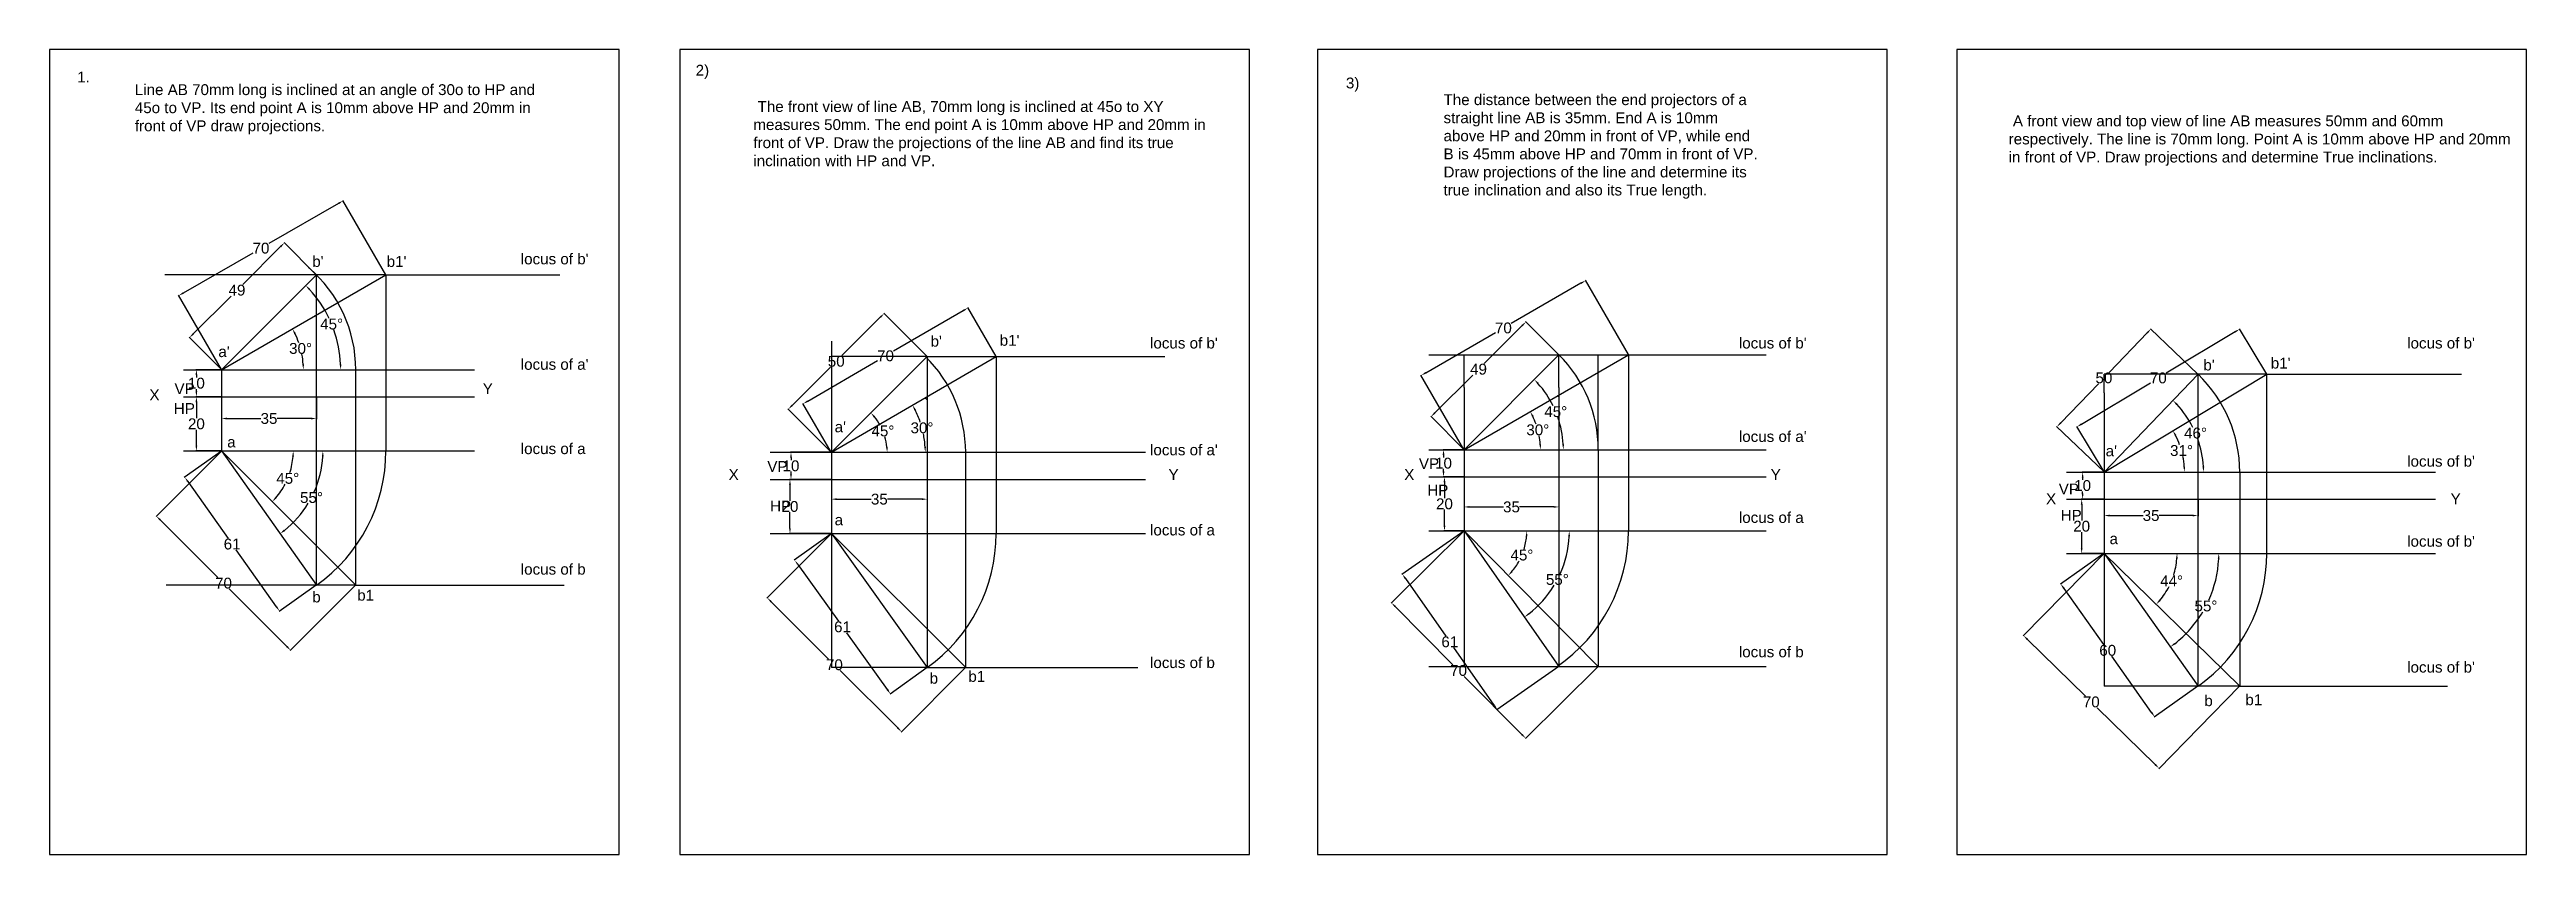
# Model space of a CAD drawing. Header units: inches. Extents: x 0 to 913, y 0 to 297.
import ezdxf

# ---------------------------------------------------------------- set-up
doc = ezdxf.new("R2010")
doc.units = ezdxf.units.IN
doc.header["$MEASUREMENT"] = 0
doc.styles.get("Standard").update_dxf_attribs({"font": 'arial.ttf'})
doc.dimstyles.get("Standard").update_dxf_attribs({"dimtxt": 4, "dimasz": 2, "dimexe": 0.18, "dimexo": 0.0625, "dimgap": 0.09, "dimtad": 0, "dimtih": 1, "dimtoh": 1, "dimdec": 0, "dimzin": 0, "dimdsep": 46, "dimtxsty": 'Standard', "dimcen": 0.09, "dimadec": 0, "dimazin": 0, "dimtfac": 1, "dimtdec": 0, "dimtofl": 0, "dimtmove": 0, "dimatfit": 3, "dimfxl": 1, "dimtolj": 1, "dimtzin": 0, "dimarcsym": 0})

msp = doc.modelspace()

# ---------------------------------------------------------------- texts
at = {"char_height": 4, "attachment_point": 1}
for s, width, gutter_width, heights, insert in [('1.', 15.4609, 1, [0], (10.19, 288.83)), ('2)', 10.7144, 20, [0], (238.24, 291.35)), ('3)', 16.4509, 20, [0], (477.99, 286.64)), ("b'", 5.8124, 20, [0], (96.86, 220.8)), ("b1'", 5.8124, 20, [0], (124.32, 220.8)), ("locus of b'", 27.2491, 20, [0], (173.75, 221.73)), ("b1'", 10.881, 20, [0], (350.35, 191.71)), ("a'", 5.8124, 20, [0], (62.25, 187.52)), ("locus of a'", 27.2491, 20, [4.13], (173.75, 182.84)), ("b'", 10.881, 20, [0], (324.85, 191.37)), ("locus of b'", 26.5224, 20, [0], (405.77, 190.69)), ("locus of b'", 26.5224, 20, [0], (622.88, 190.69)), ("b'", 10.881, 20, [0], (794.15, 182.58)), ("b1'", 10.881, 20, [0], (819.01, 183.3)), ("locus of b'", 26.5224, 20, [0], (869.29, 190.69)), ('VP', 5.8124, 20, [0], (46.07, 173.86)), ('Y', 5.8124, 20, [0], (159.73, 173.86)), ('X', 5.8124, 20, [0], (36.84, 171.57)), ('HP', 5.8124, 20, [0], (45.83, 166.55)), ("a'", 10.881, 20, [0], (289.48, 159.77)), ("locus of a'", 26.5224, 20, [0], (622.88, 156.23)), ('a', 5.8124, 20, [0], (65.5, 154.19)), ('locus of a', 27.2491, 20, [0], (173.75, 151.73)), ("locus of a'", 26.5224, 20, [0], (405.77, 151.28)), ('VP', 10.881, 20, [0], (504.91, 146.18)), ("a'", 10.881, 20, [0], (758.12, 150.9)), ("locus of b'", 26.5224, 20, [0], (869.29, 147.09)), ('X', 10.881, 20, [0], (250.38, 142.18)), ('VP', 10.881, 20, [0], (264.66, 145.16)), ('Y', 10.881, 20, [0], (412.57, 142.18)), ('X', 10.881, 20, [0], (499.49, 142.18)), ('Y', 10.881, 20, [0], (634.61, 142.18)), ('HP', 10.881, 20, [0], (265.7, 130.55)), ('HP', 10.881, 20, [0], (508, 136.44)), ('X', 10.881, 20, [0], (736.14, 133.22)), ('VP', 10.881, 20, [0], (740.82, 136.86)), ('Y', 10.881, 20, [0], (885.31, 133.22)), ('a', 10.881, 20, [0], (289.48, 125.46)), ('locus of a', 26.5224, 20, [0], (405.77, 121.72)), ('locus of a', 26.5224, 20, [0], (622.88, 126.35)), ('HP', 10.881, 20, [0], (741.54, 127.14)), ('a', 10.881, 20, [0], (759.56, 118.5)), ("locus of b'", 26.5224, 20, [0], (869.29, 117.56)), ('locus of b', 27.2491, 20, [0], (173.75, 107.26)), ('b', 5.8124, 20, [0], (96.87, 97)), ('b1', 5.8124, 20, [0], (113.44, 97.65)), ('locus of b', 26.5224, 20, [0], (622.88, 76.77)), ('b', 10.881, 20, [0], (324.51, 67.02)), ('b1', 10.881, 20, [0], (338.79, 67.7)), ('locus of b', 26.5224, 20, [0], (405.77, 72.79)), ("locus of b'", 26.5224, 20, [0], (869.29, 71.12)), ('b', 10.881, 20, [0], (794.51, 58.73)), ('b1', 10.881, 20, [0], (809.64, 59.09))]:
    msp.add_mtext_dynamic_manual_height_columns(s, width=width, gutter_width=gutter_width, heights=heights, dxfattribs=dict(at, insert=insert))
for s, insert, width in [('Line AB 70mm long is inclined at an angle of 30o to HP and 45o to VP. Its end point A is 10mm above HP and 20mm in front of VP draw projections.', (31.45, 284.19), 155.2736), (' The front view of line AB, 70mm long is inclined at 45o to XY measures 50mm. The end point A is 10mm above HP and 20mm in front of VP. Draw the projections of the line AB and find its true inclination with HP and VP.', (259.51, 277.96), 174.947), ('The distance between the end projectors of a straight line AB is 35mm. End A is 10mm above HP and 20mm in front of VP, while end B is 45mm above HP and 70mm in front of VP. Draw projections of the line and determine its true inclination and also its True length.', (513.98, 280.49), 115.8652), (' A front view and top view of line AB measures 50mm and 60mm respectively. The line is 70mm long. Point A is 10mm above HP and 20mm in front of VP. Draw projections and determine True inclinations.', (722.36, 272.66), 189.2754)]:
    msp.add_mtext(s, dxfattribs=dict(at, insert=insert, width=width))

# ---------------------------------------------------------------- blocks, each defined once
blk = doc.blocks.new('*D1')
at = {"color": 0, "lineweight": -2, "transparency": 16777216}
for p, q in [((85.18, 224.27), (71.23, 210.32)), ((98.37, 213.91), (86.47, 225.81)), ((53.01, 192.1), (66.97, 206.05)), ((63.37, 178.91), (51.47, 190.81))]:
    blk.add_line(p, q, dxfattribs=at)
at = {"color": 0, "transparency": 16777216}
for points in [[(84.95, 224.51), (85.42, 224.03), (86.6, 225.68)], [(52.78, 192.33), (53.25, 191.86), (51.6, 190.68)]]:
    blk.add_solid(points, dxfattribs=at)
at = {"layer": 'Defpoints', "color": 0, "transparency": 16777216}
for p in [(86.6, 225.68), (98.42, 213.87), (63.42, 178.87)]:
    blk.add_point(p, dxfattribs=at)
at = {"color": 0, "transparency": 16777216, "insert": (69.1, 208.18), "char_height": 4, "attachment_point": 5}
blk.add_mtext('\\A1;49', dxfattribs=at)
blk = doc.blocks.new('*D2')
at = {"color": 0, "lineweight": -2, "transparency": 16777216}
for p, q in [((106.53, 240.19), (80.88, 225.38)), ((124.01, 213.92), (108.17, 241.35)), ((49.37, 207.19), (75.02, 222)), ((63.38, 178.92), (47.55, 206.35))]:
    blk.add_line(p, q, dxfattribs=at)
at = {"color": 0, "transparency": 16777216}
for points in [[(106.36, 240.48), (106.7, 239.9), (108.26, 241.19)], [(49.21, 207.48), (49.54, 206.9), (47.64, 206.19)]]:
    blk.add_solid(points, dxfattribs=at)
at = {"layer": 'Defpoints', "color": 0, "transparency": 16777216}
for p in [(108.26, 241.19), (124.04, 213.87), (63.42, 178.87)]:
    blk.add_point(p, dxfattribs=at)
at = {"color": 0, "transparency": 16777216, "insert": (77.95, 223.69), "char_height": 4, "attachment_point": 5}
blk.add_mtext('\\A1;70', dxfattribs=at)
blk = doc.blocks.new('*D3')
at = {"color": 0, "lineweight": -2, "transparency": 16777216}
for p, q in [((63.37, 148.83), (49.68, 139.15)), ((50.98, 137.62), (65.82, 116.64)), ((83.67, 91.39), (68.83, 112.37)), ((98.37, 99.33), (84.68, 89.65))]:
    blk.add_line(p, q, dxfattribs=at)
at = {"color": 0, "transparency": 16777216}
for points in [[(51.25, 137.82), (50.71, 137.43), (49.82, 139.26)], [(83.94, 91.58), (83.4, 91.2), (84.82, 89.76)]]:
    blk.add_solid(points, dxfattribs=at)
at = {"layer": 'Defpoints', "color": 0, "transparency": 16777216}
for p in [(63.42, 148.87), (98.42, 99.37), (84.82, 89.76)]:
    blk.add_point(p, dxfattribs=at)
at = {"color": 0, "transparency": 16777216, "insert": (67.32, 114.51), "char_height": 4, "attachment_point": 5}
blk.add_mtext('\\A1;61', dxfattribs=at)
blk = doc.blocks.new('*D4')
at = {"color": 0, "lineweight": -2, "transparency": 16777216}
for p, q in [((63.37, 148.82), (39.27, 124.72)), ((40.81, 123.43), (62.01, 102.23)), ((87.48, 76.76), (66.28, 97.97)), ((112.87, 99.33), (88.77, 75.22))]:
    blk.add_line(p, q, dxfattribs=at)
at = {"color": 0, "transparency": 16777216}
for points in [[(41.05, 123.67), (40.58, 123.2), (39.4, 124.85)], [(87.72, 77), (87.24, 76.53), (88.89, 75.35)]]:
    blk.add_solid(points, dxfattribs=at)
at = {"layer": 'Defpoints', "color": 0, "transparency": 16777216}
for p in [(63.42, 148.87), (112.91, 99.37), (88.89, 75.35)]:
    blk.add_point(p, dxfattribs=at)
at = {"color": 0, "transparency": 16777216, "insert": (64.15, 100.1), "char_height": 4, "attachment_point": 5}
blk.add_mtext('\\A1;70', dxfattribs=at)
blk = doc.blocks.new('*D5')
at = {"color": 0, "lineweight": -2, "transparency": 16777216}
for start, end in [(19.24069, 26.20127), (3.79873, 10.84197)]:
    blk.add_arc((63.42, 178.87), 30.17, start, end, dxfattribs=at)
at = {"color": 0, "transparency": 16777216}
for points in [[(90.19, 192.03), (90.78, 192.35), (89.55, 193.95)], [(93.85, 180.88), (93.19, 180.85), (93.59, 178.87)]]:
    blk.add_solid(points, dxfattribs=at)
at = {"layer": 'Defpoints', "color": 0, "transparency": 16777216}
for p in [(124.04, 213.87), (93.13, 184.11), (49.39, 178.87), (63.42, 178.87), (156.74, 178.87)]:
    blk.add_point(p, dxfattribs=at)
at = {"color": 0, "transparency": 16777216, "insert": (92.56, 186.68), "char_height": 4, "attachment_point": 5}
blk.add_mtext('\\A1;30°', dxfattribs=at)
blk = doc.blocks.new('*D6')
at = {"color": 0, "lineweight": -2, "transparency": 16777216}
for start, end in [(25.53282, 42.39168), (2.60832, 19.53234)]:
    blk.add_arc((63.42, 178.87), 43.94, start, end, dxfattribs=at)
at = {"color": 0, "transparency": 16777216}
for points in [[(95.62, 208.26), (96.11, 208.72), (94.48, 209.93)], [(107.64, 180.87), (106.97, 180.86), (107.35, 178.87)]]:
    blk.add_solid(points, dxfattribs=at)
at = {"layer": 'Defpoints', "color": 0, "transparency": 16777216}
for p in [(98.42, 213.87), (105.86, 190.24), (49.39, 178.87), (63.42, 178.87), (156.74, 178.87)]:
    blk.add_point(p, dxfattribs=at)
at = {"color": 0, "transparency": 16777216, "insert": (104.01, 195.68), "char_height": 4, "attachment_point": 5}
blk.add_mtext('\\A1;45°', dxfattribs=at)
blk = doc.blocks.new('*D7')
at = {"color": 0, "lineweight": -2, "transparency": 16777216}
for start, end in [(342.40214, 355.66428), (319.33572, 332.41703)]:
    blk.add_arc((63.42, 148.87), 26.44, start, end, dxfattribs=at)
at = {"color": 0, "transparency": 16777216}
for points in [[(89.44, 146.88), (90.11, 146.86), (89.85, 148.87)], [(83.71, 131.41), (83.22, 131.87), (82.11, 130.17)]]:
    blk.add_solid(points, dxfattribs=at)
at = {"layer": 'Defpoints', "color": 0, "transparency": 16777216}
for p in [(49.39, 148.87), (63.42, 148.87), (156.74, 148.87), (86.31, 135.65), (112.91, 99.37)]:
    blk.add_point(p, dxfattribs=at)
at = {"color": 0, "transparency": 16777216, "insert": (87.84, 138.75), "char_height": 4, "attachment_point": 5}
blk.add_mtext('\\A1;45°', dxfattribs=at)
blk = doc.blocks.new('*D8')
at = {"color": 0, "lineweight": -2, "transparency": 16777216}
for start, end in [(336.24291, 356.93317), (308.33122, 328.89944)]:
    blk.add_arc((63.42, 148.87), 37.37, start, end, dxfattribs=at)
at = {"color": 0, "transparency": 16777216}
for points in [[(100.4, 146.88), (101.07, 146.86), (100.79, 148.87)], [(86.79, 119.29), (86.39, 119.82), (84.99, 118.35)]]:
    blk.add_solid(points, dxfattribs=at)
at = {"layer": 'Defpoints', "color": 0, "transparency": 16777216}
for p in [(49.39, 148.87), (63.42, 148.87), (156.74, 148.87), (93.46, 126.64), (98.42, 99.37)]:
    blk.add_point(p, dxfattribs=at)
at = {"color": 0, "transparency": 16777216, "insert": (96.6, 131.69), "char_height": 4, "attachment_point": 5}
blk.add_mtext('\\A1;55°', dxfattribs=at)
blk = doc.blocks.new('*D9')
at = {"color": 0, "lineweight": -2, "transparency": 16777216}
for p, q in [((63.35, 178.87), (53.97, 178.87)), ((54.15, 176.87), (54.15, 176)), ((63.35, 168.87), (53.97, 168.87)), ((54.15, 170.87), (54.15, 171.73))]:
    blk.add_line(p, q, dxfattribs=at)
at = {"color": 0, "transparency": 16777216}
for points in [[(53.82, 176.87), (54.48, 176.87), (54.15, 178.87)], [(53.82, 170.87), (54.48, 170.87), (54.15, 168.87)]]:
    blk.add_solid(points, dxfattribs=at)
at = {"layer": 'Defpoints', "color": 0, "transparency": 16777216}
for p in [(54.15, 178.87), (63.42, 178.87), (63.42, 168.87)]:
    blk.add_point(p, dxfattribs=at)
at = {"color": 0, "transparency": 16777216, "insert": (54.15, 173.87), "char_height": 4, "attachment_point": 5}
blk.add_mtext('\\A1;10', dxfattribs=at)
blk = doc.blocks.new('*D10')
at = {"color": 0, "lineweight": -2, "transparency": 16777216}
for p, q in [((63.35, 168.87), (53.97, 168.87)), ((54.15, 166.87), (54.15, 161)), ((54.15, 150.87), (54.15, 156.73)), ((63.35, 148.87), (53.97, 148.87))]:
    blk.add_line(p, q, dxfattribs=at)
at = {"color": 0, "transparency": 16777216}
for points in [[(53.82, 166.87), (54.48, 166.87), (54.15, 168.87)], [(53.82, 150.87), (54.48, 150.87), (54.15, 148.87)]]:
    blk.add_solid(points, dxfattribs=at)
at = {"layer": 'Defpoints', "color": 0, "transparency": 16777216}
for p in [(54.15, 168.87), (63.42, 168.87), (63.42, 148.87)]:
    blk.add_point(p, dxfattribs=at)
at = {"color": 0, "transparency": 16777216, "insert": (54.15, 158.87), "char_height": 4, "attachment_point": 5}
blk.add_mtext('\\A1;20', dxfattribs=at)
blk = doc.blocks.new('*D11')
at = {"color": 0, "lineweight": -2, "transparency": 16777216}
for p, q in [((63.42, 168.8), (63.42, 160.67)), ((98.42, 168.8), (98.42, 160.67)), ((65.42, 160.85), (77.95, 160.85)), ((96.42, 160.85), (83.88, 160.85))]:
    blk.add_line(p, q, dxfattribs=at)
at = {"color": 0, "transparency": 16777216}
for points in [[(65.42, 161.18), (65.42, 160.52), (63.42, 160.85)], [(96.42, 161.18), (96.42, 160.52), (98.42, 160.85)]]:
    blk.add_solid(points, dxfattribs=at)
at = {"layer": 'Defpoints', "color": 0, "transparency": 16777216}
for p in [(63.42, 168.87), (98.42, 168.87), (98.42, 160.85)]:
    blk.add_point(p, dxfattribs=at)
at = {"color": 0, "transparency": 16777216, "insert": (80.92, 160.85), "char_height": 4, "attachment_point": 5}
blk.add_mtext('\\A1;35', dxfattribs=at)
blk = doc.blocks.new('*D12')
at = {"color": 0, "lineweight": -2, "transparency": 16777216}
for p, q in [((349.02, 183.79), (338.53, 201.8)), ((336.9, 200.64), (311.17, 185.67)), ((279.59, 167.3), (305.31, 182.26)), ((288.25, 148.43), (277.77, 166.45))]:
    blk.add_line(p, q, dxfattribs=at)
at = {"color": 0, "transparency": 16777216}
for points in [[(336.73, 200.93), (337.06, 200.35), (338.62, 201.65)], [(279.42, 167.58), (279.76, 167.01), (277.86, 166.29)]]:
    blk.add_solid(points, dxfattribs=at)
at = {"layer": 'Defpoints', "color": 0, "transparency": 16777216}
for p in [(338.62, 201.65), (349.05, 183.73), (288.28, 148.38)]:
    blk.add_point(p, dxfattribs=at)
at = {"color": 0, "transparency": 16777216, "insert": (308.24, 183.97), "char_height": 4, "attachment_point": 5}
blk.add_mtext('\\A1;70', dxfattribs=at)
blk = doc.blocks.new('*D13')
at = {"color": 0, "lineweight": -2, "transparency": 16777216}
for p, q in [((306.32, 198.22), (292.19, 184.09)), ((323.59, 183.78), (307.61, 199.76)), ((273.8, 165.69), (287.93, 179.82)), ((288.24, 148.42), (272.26, 164.4))]:
    blk.add_line(p, q, dxfattribs=at)
at = {"color": 0, "transparency": 16777216}
for points in [[(306.09, 198.45), (306.56, 197.98), (307.74, 199.63)], [(273.56, 165.93), (274.03, 165.46), (272.38, 164.28)]]:
    blk.add_solid(points, dxfattribs=at)
at = {"layer": 'Defpoints', "color": 0, "transparency": 16777216}
for p in [(307.74, 199.63), (323.64, 183.73), (288.28, 148.38)]:
    blk.add_point(p, dxfattribs=at)
at = {"color": 0, "transparency": 16777216, "insert": (290.06, 181.95), "char_height": 4, "attachment_point": 5}
blk.add_mtext('\\A1;50', dxfattribs=at)
blk = doc.blocks.new('*D14')
at = {"color": 0, "lineweight": -2, "transparency": 16777216}
for start, end in [(29.07431, 39.42711), (5.57289, 16.22579)]:
    blk.add_arc((288.28, 148.38), 20.57, start, end, dxfattribs=at)
at = {"color": 0, "transparency": 16777216}
for points in [[(303.92, 161.22), (304.42, 161.67), (302.83, 162.92)], [(309.09, 150.39), (308.42, 150.36), (308.85, 148.38)]]:
    blk.add_solid(points, dxfattribs=at)
at = {"layer": 'Defpoints', "color": 0, "transparency": 16777216}
for p in [(323.64, 183.73), (265.7, 148.38), (288.28, 148.38), (308.15, 153.7), (404.09, 148.38)]:
    blk.add_point(p, dxfattribs=at)
at = {"color": 0, "transparency": 16777216, "insert": (307.29, 156.25), "char_height": 4, "attachment_point": 5}
blk.add_mtext('\\A1;45°', dxfattribs=at)
blk = doc.blocks.new('*D15')
at = {"color": 0, "lineweight": -2, "transparency": 16777216}
for start, end in [(18.78956, 26.88058), (3.31168, 11.46595)]:
    blk.add_arc((288.28, 148.38), 34.61, start, end, dxfattribs=at)
at = {"color": 0, "transparency": 16777216}
for points in [[(318.86, 163.87), (319.44, 164.18), (318.19, 165.78)], [(323.16, 150.39), (322.5, 150.37), (322.89, 148.38)]]:
    blk.add_solid(points, dxfattribs=at)
at = {"layer": 'Defpoints', "color": 0, "transparency": 16777216}
for p in [(349.04, 183.73), (265.7, 148.38), (288.28, 148.38), (322.36, 154.43), (404.09, 148.38)]:
    blk.add_point(p, dxfattribs=at)
at = {"color": 0, "transparency": 16777216, "insert": (321.69, 157.39), "char_height": 4, "attachment_point": 5}
blk.add_mtext('\\A1;30°', dxfattribs=at)
blk = doc.blocks.new('*D16')
at = {"color": 0, "lineweight": -2, "transparency": 16777216}
for p, q in [((288.22, 148.38), (273.21, 148.38)), ((273.39, 146.38), (273.39, 145.51)), ((288.22, 138.38), (273.21, 138.38)), ((273.39, 140.38), (273.39, 141.25))]:
    blk.add_line(p, q, dxfattribs=at)
at = {"color": 0, "transparency": 16777216}
for points in [[(273.06, 146.38), (273.72, 146.38), (273.39, 148.38)], [(273.06, 140.38), (273.72, 140.38), (273.39, 138.38)]]:
    blk.add_solid(points, dxfattribs=at)
at = {"layer": 'Defpoints', "color": 0, "transparency": 16777216}
for p in [(273.39, 148.38), (288.28, 148.38), (288.28, 138.38)]:
    blk.add_point(p, dxfattribs=at)
at = {"color": 0, "transparency": 16777216, "insert": (273.39, 143.38), "char_height": 4, "attachment_point": 5}
blk.add_mtext('\\A1;10', dxfattribs=at)
blk = doc.blocks.new('*D17')
at = {"color": 0, "lineweight": -2, "transparency": 16777216}
for p, q in [((288.22, 138.38), (272.83, 138.38)), ((273.01, 136.38), (273.01, 130.51)), ((273.01, 120.38), (273.01, 126.25)), ((288.22, 118.38), (272.83, 118.38))]:
    blk.add_line(p, q, dxfattribs=at)
at = {"color": 0, "transparency": 16777216}
for points in [[(272.68, 136.38), (273.34, 136.38), (273.01, 138.38)], [(272.68, 120.38), (273.34, 120.38), (273.01, 118.38)]]:
    blk.add_solid(points, dxfattribs=at)
at = {"layer": 'Defpoints', "color": 0, "transparency": 16777216}
for p in [(273.01, 138.38), (288.28, 138.38), (288.28, 118.38)]:
    blk.add_point(p, dxfattribs=at)
at = {"color": 0, "transparency": 16777216, "insert": (273.01, 128.38), "char_height": 4, "attachment_point": 5}
blk.add_mtext('\\A1;20', dxfattribs=at)
blk = doc.blocks.new('*D18')
at = {"color": 0, "lineweight": -2, "transparency": 16777216}
for p, q in [((288.28, 138.32), (288.28, 130.91)), ((323.64, 138.32), (323.64, 130.91)), ((290.28, 131.09), (302.99, 131.09)), ((321.64, 131.09), (308.93, 131.09))]:
    blk.add_line(p, q, dxfattribs=at)
at = {"color": 0, "transparency": 16777216}
for points in [[(290.28, 131.43), (290.28, 130.76), (288.28, 131.09)], [(321.64, 131.43), (321.64, 130.76), (323.64, 131.09)]]:
    blk.add_solid(points, dxfattribs=at)
at = {"layer": 'Defpoints', "color": 0, "transparency": 16777216}
for p in [(288.28, 138.38), (323.64, 138.38), (323.64, 131.09)]:
    blk.add_point(p, dxfattribs=at)
at = {"color": 0, "transparency": 16777216, "insert": (305.96, 131.09), "char_height": 4, "attachment_point": 5}
blk.add_mtext('\\A1;35', dxfattribs=at)
blk = doc.blocks.new('*D21')
at = {"color": 0, "lineweight": -2, "transparency": 16777216}
for p, q in [((288.23, 118.34), (274.57, 108.56)), ((275.88, 107.04), (290.87, 86.1)), ((308.91, 60.89), (293.92, 81.83)), ((323.59, 68.93), (309.92, 59.16))]:
    blk.add_line(p, q, dxfattribs=at)
at = {"color": 0, "transparency": 16777216}
for points in [[(276.15, 107.24), (275.61, 106.85), (274.71, 108.67)], [(309.18, 61.08), (308.63, 60.69), (310.07, 59.26)]]:
    blk.add_solid(points, dxfattribs=at)
at = {"layer": 'Defpoints', "color": 0, "transparency": 16777216}
for p in [(288.28, 118.38), (323.64, 68.97), (310.07, 59.26)]:
    blk.add_point(p, dxfattribs=at)
at = {"color": 0, "transparency": 16777216, "insert": (292.39, 83.97), "char_height": 4, "attachment_point": 5}
blk.add_mtext('\\A1;61', dxfattribs=at)
blk = doc.blocks.new('*D22')
at = {"color": 0, "lineweight": -2, "transparency": 16777216}
for p, q in [((288.24, 118.33), (264.51, 94.56)), ((266.06, 93.27), (287.26, 72.12)), ((312.73, 46.69), (291.53, 67.85)), ((337.75, 68.93), (314.02, 45.15))]:
    blk.add_line(p, q, dxfattribs=at)
at = {"color": 0, "transparency": 16777216}
for points in [[(266.29, 93.51), (265.82, 93.04), (264.64, 94.69)], [(312.97, 46.93), (312.5, 46.46), (314.15, 45.28)]]:
    blk.add_solid(points, dxfattribs=at)
at = {"layer": 'Defpoints', "color": 0, "transparency": 16777216}
for p in [(288.28, 118.38), (337.79, 68.97), (314.15, 45.28)]:
    blk.add_point(p, dxfattribs=at)
at = {"color": 0, "transparency": 16777216, "insert": (289.39, 69.98), "char_height": 4, "attachment_point": 5}
blk.add_mtext('\\A1;70', dxfattribs=at)
blk = doc.blocks.new('*D24')
at = {"color": 0, "lineweight": -2, "transparency": 16777216}
for p, q in [((542.96, 195.12), (529.01, 181.17)), ((556.51, 184.41), (544.25, 196.66)), ((510.79, 162.95), (524.75, 176.9)), ((521.51, 149.41), (509.25, 161.66))]:
    blk.add_line(p, q, dxfattribs=at)
at = {"color": 0, "transparency": 16777216}
for points in [[(542.73, 195.36), (543.2, 194.89), (544.38, 196.54)], [(510.56, 163.19), (511.03, 162.72), (509.38, 161.54)]]:
    blk.add_solid(points, dxfattribs=at)
at = {"layer": 'Defpoints', "color": 0, "transparency": 16777216}
for p in [(544.38, 196.54), (556.55, 184.36), (521.55, 149.36)]:
    blk.add_point(p, dxfattribs=at)
at = {"color": 0, "transparency": 16777216, "insert": (526.88, 179.04), "char_height": 4, "attachment_point": 5}
blk.add_mtext('\\A1;49', dxfattribs=at)
blk = doc.blocks.new('*D25')
at = {"color": 0, "lineweight": -2, "transparency": 16777216}
for p, q in [((521.5, 119.33), (498.66, 103.34)), ((499.95, 101.8), (514.81, 80.57)), ((532.66, 55.08), (517.8, 76.31)), ((556.5, 69.33), (533.66, 53.34))]:
    blk.add_line(p, q, dxfattribs=at)
at = {"color": 0, "transparency": 16777216}
for points in [[(500.22, 101.99), (499.68, 101.61), (498.8, 103.44)], [(532.93, 55.27), (532.38, 54.89), (533.8, 53.44)]]:
    blk.add_solid(points, dxfattribs=at)
at = {"layer": 'Defpoints', "color": 0, "transparency": 16777216}
for p in [(521.55, 119.36), (556.55, 69.36), (533.8, 53.44)]:
    blk.add_point(p, dxfattribs=at)
at = {"color": 0, "transparency": 16777216, "insert": (516.3, 78.44), "char_height": 4, "attachment_point": 5}
blk.add_mtext('\\A1;61', dxfattribs=at)
blk = doc.blocks.new('*D26')
at = {"color": 0, "lineweight": -2, "transparency": 16777216}
for p, q in [((521.51, 119.32), (494.66, 92.74)), ((496.19, 91.45), (517.42, 70)), ((542.88, 44.29), (521.65, 65.73)), ((571.01, 69.32), (544.16, 42.74))]:
    blk.add_line(p, q, dxfattribs=at)
at = {"color": 0, "transparency": 16777216}
for points in [[(496.43, 91.68), (495.96, 91.21), (494.79, 92.87)], [(543.11, 44.52), (542.64, 44.05), (544.28, 42.87)]]:
    blk.add_solid(points, dxfattribs=at)
at = {"layer": 'Defpoints', "color": 0, "transparency": 16777216}
for p in [(521.55, 119.36), (571.05, 69.36), (544.28, 42.87)]:
    blk.add_point(p, dxfattribs=at)
at = {"color": 0, "transparency": 16777216, "insert": (519.53, 67.87), "char_height": 4, "attachment_point": 5}
blk.add_mtext('\\A1;70', dxfattribs=at)
blk = doc.blocks.new('*D27')
at = {"color": 0, "lineweight": -2, "transparency": 16777216}
for p, q in [((564.63, 210.75), (538.98, 195.94)), ((582.14, 184.42), (566.27, 211.9)), ((507.47, 177.75), (533.12, 192.56)), ((521.52, 149.42), (505.65, 176.9))]:
    blk.add_line(p, q, dxfattribs=at)
at = {"color": 0, "transparency": 16777216}
for points in [[(564.46, 211.04), (564.8, 210.46), (566.36, 211.75)], [(507.31, 178.04), (507.64, 177.46), (505.74, 176.75)]]:
    blk.add_solid(points, dxfattribs=at)
at = {"layer": 'Defpoints', "color": 0, "transparency": 16777216}
for p in [(566.36, 211.75), (582.17, 184.36), (521.55, 149.36)]:
    blk.add_point(p, dxfattribs=at)
at = {"color": 0, "transparency": 16777216, "insert": (536.05, 194.25), "char_height": 4, "attachment_point": 5}
blk.add_mtext('\\A1;70', dxfattribs=at)
blk = doc.blocks.new('*D28')
at = {"color": 0, "lineweight": -2, "transparency": 16777216}
for start, end in [(19.54735, 25.92996), (4.07004, 10.5476)]:
    blk.add_arc((521.55, 149.36), 28.16, start, end, dxfattribs=at)
at = {"color": 0, "transparency": 16777216}
for points in [[(546.58, 161.52), (547.17, 161.83), (545.94, 163.44)], [(549.98, 151.37), (549.31, 151.35), (549.71, 149.36)]]:
    blk.add_solid(points, dxfattribs=at)
at = {"layer": 'Defpoints', "color": 0, "transparency": 16777216}
for p in [(582.17, 184.36), (508.53, 149.36), (521.55, 149.36), (549.29, 154.25), (632.94, 149.36)]:
    blk.add_point(p, dxfattribs=at)
at = {"color": 0, "transparency": 16777216, "insert": (548.75, 156.65), "char_height": 4, "attachment_point": 5}
blk.add_mtext('\\A1;30°', dxfattribs=at)
blk = doc.blocks.new('*D29')
at = {"color": 0, "lineweight": -2, "transparency": 16777216}
for start, end in [(26.14908, 41.86928), (3.13072, 18.94489)]:
    blk.add_arc((521.55, 149.36), 36.61, start, end, dxfattribs=at)
at = {"color": 0, "transparency": 16777216}
for points in [[(548.57, 173.57), (549.05, 174.03), (547.44, 175.25)], [(558.44, 151.37), (557.77, 151.35), (558.16, 149.36)]]:
    blk.add_solid(points, dxfattribs=at)
at = {"layer": 'Defpoints', "color": 0, "transparency": 16777216}
for p in [(556.55, 184.36), (556.91, 158.84), (508.53, 149.36), (521.55, 149.36), (632.94, 149.36)]:
    blk.add_point(p, dxfattribs=at)
at = {"color": 0, "transparency": 16777216, "insert": (555.37, 163.37), "char_height": 4, "attachment_point": 5}
blk.add_mtext('\\A1;45°', dxfattribs=at)
blk = doc.blocks.new('*D30')
at = {"color": 0, "lineweight": -2, "transparency": 16777216}
for start, end in [(342.95067, 355.04492), (319.6657, 331.52107)]:
    blk.add_arc((521.55, 119.36), 23.13, start, end, dxfattribs=at)
at = {"color": 0, "transparency": 16777216}
for points in [[(544.27, 117.38), (544.93, 117.35), (544.69, 119.36)], [(539.43, 104.16), (538.94, 104.62), (537.83, 102.92)]]:
    blk.add_solid(points, dxfattribs=at)
at = {"layer": 'Defpoints', "color": 0, "transparency": 16777216}
for p in [(508.53, 119.36), (521.55, 119.36), (632.94, 119.36), (541.55, 107.73), (571.05, 69.36)]:
    blk.add_point(p, dxfattribs=at)
at = {"color": 0, "transparency": 16777216, "insert": (542.9, 110.46), "char_height": 4, "attachment_point": 5}
blk.add_mtext('\\A1;45°', dxfattribs=at)
blk = doc.blocks.new('*D31')
at = {"color": 0, "lineweight": -2, "transparency": 16777216}
for start, end in [(335.98033, 357.04547), (307.94655, 328.89752)]:
    blk.add_arc((521.55, 119.36), 38.79, start, end, dxfattribs=at)
at = {"color": 0, "transparency": 16777216}
for points in [[(559.96, 117.37), (560.62, 117.36), (560.34, 119.36)], [(545.6, 88.51), (545.21, 89.04), (543.8, 87.59)]]:
    blk.add_solid(points, dxfattribs=at)
at = {"layer": 'Defpoints', "color": 0, "transparency": 16777216}
for p in [(508.53, 119.36), (521.55, 119.36), (632.94, 119.36), (552.66, 96.2), (556.55, 69.36)]:
    blk.add_point(p, dxfattribs=at)
at = {"color": 0, "transparency": 16777216, "insert": (555.96, 101.45), "char_height": 4, "attachment_point": 5}
blk.add_mtext('\\A1;55°', dxfattribs=at)
blk = doc.blocks.new('*D32')
at = {"color": 0, "lineweight": -2, "transparency": 16777216}
for p, q in [((521.49, 149.36), (513.8, 149.36)), ((513.98, 147.36), (513.98, 146.5)), ((521.49, 139.36), (513.8, 139.36)), ((513.98, 141.36), (513.98, 142.23))]:
    blk.add_line(p, q, dxfattribs=at)
at = {"color": 0, "transparency": 16777216}
for points in [[(513.65, 147.36), (514.32, 147.36), (513.98, 149.36)], [(513.65, 141.36), (514.32, 141.36), (513.98, 139.36)]]:
    blk.add_solid(points, dxfattribs=at)
at = {"layer": 'Defpoints', "color": 0, "transparency": 16777216}
for p in [(513.98, 149.36), (521.55, 149.36), (521.55, 139.36)]:
    blk.add_point(p, dxfattribs=at)
at = {"color": 0, "transparency": 16777216, "insert": (513.98, 144.36), "char_height": 4, "attachment_point": 5}
blk.add_mtext('\\A1;10', dxfattribs=at)
blk = doc.blocks.new('*D33')
at = {"color": 0, "lineweight": -2, "transparency": 16777216}
for p, q in [((521.49, 139.36), (514.15, 139.36)), ((514.33, 137.36), (514.33, 131.5)), ((521.49, 119.36), (514.15, 119.36)), ((514.33, 121.36), (514.33, 127.23))]:
    blk.add_line(p, q, dxfattribs=at)
at = {"color": 0, "transparency": 16777216}
for points in [[(514, 137.36), (514.67, 137.36), (514.33, 139.36)], [(514, 121.36), (514.67, 121.36), (514.33, 119.36)]]:
    blk.add_solid(points, dxfattribs=at)
at = {"layer": 'Defpoints', "color": 0, "transparency": 16777216}
for p in [(514.33, 139.36), (521.55, 139.36), (521.55, 119.36)]:
    blk.add_point(p, dxfattribs=at)
at = {"color": 0, "transparency": 16777216, "insert": (514.33, 129.36), "char_height": 4, "attachment_point": 5}
blk.add_mtext('\\A1;20', dxfattribs=at)
blk = doc.blocks.new('*D34')
at = {"color": 0, "lineweight": -2, "transparency": 16777216}
for p, q in [((521.55, 139.3), (521.55, 128.04)), ((556.55, 139.3), (556.55, 128.04)), ((523.55, 128.22), (536.08, 128.22)), ((554.55, 128.22), (542.02, 128.22))]:
    blk.add_line(p, q, dxfattribs=at)
at = {"color": 0, "transparency": 16777216}
for points in [[(523.55, 128.56), (523.55, 127.89), (521.55, 128.22)], [(554.55, 128.56), (554.55, 127.89), (556.55, 128.22)]]:
    blk.add_solid(points, dxfattribs=at)
at = {"layer": 'Defpoints', "color": 0, "transparency": 16777216}
for p in [(521.55, 139.36), (556.55, 139.36), (556.55, 128.22)]:
    blk.add_point(p, dxfattribs=at)
at = {"color": 0, "transparency": 16777216, "insert": (539.05, 128.22), "char_height": 4, "attachment_point": 5}
blk.add_mtext('\\A1;35', dxfattribs=at)
blk = doc.blocks.new('*D36')
at = {"color": 0, "lineweight": -2, "transparency": 16777216}
for p, q in [((805.81, 192.81), (780.46, 177.57)), ((817.52, 177.21), (807.44, 193.99)), ((749.24, 158.81), (774.6, 174.05)), ((757.52, 141.16), (747.44, 157.93))]:
    blk.add_line(p, q, dxfattribs=at)
at = {"color": 0, "transparency": 16777216}
for points in [[(805.64, 193.09), (805.99, 192.52), (807.53, 193.84)], [(749.07, 159.1), (749.42, 158.52), (747.53, 157.78)]]:
    blk.add_solid(points, dxfattribs=at)
at = {"layer": 'Defpoints', "color": 0, "transparency": 16777216}
for p in [(807.53, 193.84), (817.55, 177.16), (757.55, 141.1)]:
    blk.add_point(p, dxfattribs=at)
at = {"color": 0, "transparency": 16777216, "insert": (777.53, 175.81), "char_height": 4, "attachment_point": 5}
blk.add_mtext('\\A1;70', dxfattribs=at)
blk = doc.blocks.new('*D37')
at = {"color": 0, "lineweight": -2, "transparency": 16777216}
for p, q in [((757.51, 111.06), (727.7, 80.64)), ((729.25, 79.37), (750.65, 58.4)), ((807.51, 62.07), (777.7, 31.65)), ((776.4, 33.18), (755, 54.14))]:
    blk.add_line(p, q, dxfattribs=at)
at = {"color": 0, "transparency": 16777216}
for points in [[(729.49, 79.6), (729.02, 79.13), (727.82, 80.77)], [(776.63, 33.41), (776.16, 32.94), (777.82, 31.78)]]:
    blk.add_solid(points, dxfattribs=at)
at = {"layer": 'Defpoints', "color": 0, "transparency": 16777216}
for p in [(757.55, 111.1), (807.55, 62.11), (777.82, 31.78)]:
    blk.add_point(p, dxfattribs=at)
at = {"color": 0, "transparency": 16777216, "insert": (752.82, 56.27), "char_height": 4, "attachment_point": 5}
blk.add_mtext('\\A1;70', dxfattribs=at)
blk = doc.blocks.new('*D38')
at = {"color": 0, "lineweight": -2, "transparency": 16777216}
for p, q in [((757.5, 111.07), (741.41, 99.69)), ((742.71, 98.16), (757.37, 77.43)), ((775.05, 52.44), (760.39, 73.17)), ((792.14, 62.08), (776.05, 50.7))]:
    blk.add_line(p, q, dxfattribs=at)
at = {"color": 0, "transparency": 16777216}
for points in [[(742.99, 98.36), (742.44, 97.97), (741.56, 99.8)], [(775.32, 52.63), (774.77, 52.25), (776.2, 50.81)]]:
    blk.add_solid(points, dxfattribs=at)
at = {"layer": 'Defpoints', "color": 0, "transparency": 16777216}
for p in [(757.55, 111.1), (792.19, 62.11), (776.2, 50.81)]:
    blk.add_point(p, dxfattribs=at)
at = {"color": 0, "transparency": 16777216, "insert": (758.88, 75.3), "char_height": 4, "attachment_point": 5}
blk.add_mtext('\\A1;60', dxfattribs=at)
blk = doc.blocks.new('*D39')
at = {"color": 0, "lineweight": -2, "transparency": 16777216}
for p, q in [((773.41, 192.43), (759.53, 177.97)), ((792.15, 177.2), (774.67, 193.99)), ((741.54, 159.26), (755.43, 173.71)), ((757.51, 141.15), (740.03, 157.94))]:
    blk.add_line(p, q, dxfattribs=at)
at = {"color": 0, "transparency": 16777216}
for points in [[(773.17, 192.66), (773.65, 192.2), (774.8, 193.87)], [(741.3, 159.49), (741.78, 159.03), (740.16, 157.81)]]:
    blk.add_solid(points, dxfattribs=at)
at = {"layer": 'Defpoints', "color": 0, "transparency": 16777216}
for p in [(774.8, 193.87), (792.19, 177.16), (757.55, 141.1)]:
    blk.add_point(p, dxfattribs=at)
at = {"color": 0, "transparency": 16777216, "insert": (757.48, 175.84), "char_height": 4, "attachment_point": 5}
blk.add_mtext('\\A1;50', dxfattribs=at)
blk = doc.blocks.new('*D40')
at = {"color": 0, "lineweight": -2, "transparency": 16777216}
for p, q in [((757.84, 141.1), (749.45, 141.1)), ((749.63, 139.1), (749.63, 138.24)), ((757.84, 131.1), (749.45, 131.1)), ((749.63, 133.1), (749.63, 133.97))]:
    blk.add_line(p, q, dxfattribs=at)
at = {"color": 0, "transparency": 16777216}
for points in [[(749.3, 139.1), (749.97, 139.1), (749.63, 141.1)], [(749.3, 133.1), (749.97, 133.1), (749.63, 131.1)]]:
    blk.add_solid(points, dxfattribs=at)
at = {"layer": 'Defpoints', "color": 0, "transparency": 16777216}
for p in [(749.63, 141.1), (757.9, 141.1), (757.9, 131.1)]:
    blk.add_point(p, dxfattribs=at)
at = {"color": 0, "transparency": 16777216, "insert": (749.63, 136.1), "char_height": 4, "attachment_point": 5}
blk.add_mtext('\\A1;10', dxfattribs=at)
blk = doc.blocks.new('*D41')
at = {"color": 0, "lineweight": -2, "transparency": 16777216}
for p, q in [((757.84, 131.1), (749.1, 131.1)), ((749.28, 129.1), (749.28, 123.24)), ((749.28, 113.1), (749.28, 118.97)), ((757.49, 111.1), (749.1, 111.1))]:
    blk.add_line(p, q, dxfattribs=at)
at = {"color": 0, "transparency": 16777216}
for points in [[(748.94, 129.1), (749.61, 129.1), (749.28, 131.1)], [(748.94, 113.1), (749.61, 113.1), (749.28, 111.1)]]:
    blk.add_solid(points, dxfattribs=at)
at = {"layer": 'Defpoints', "color": 0, "transparency": 16777216}
for p in [(749.28, 131.1), (757.9, 131.1), (757.55, 111.1)]:
    blk.add_point(p, dxfattribs=at)
at = {"color": 0, "transparency": 16777216, "insert": (749.28, 121.1), "char_height": 4, "attachment_point": 5}
blk.add_mtext('\\A1;20', dxfattribs=at)
blk = doc.blocks.new('*D43')
at = {"color": 0, "lineweight": -2, "transparency": 16777216}
for start, end in [(19.83475, 27.13257), (3.87015, 11.25723)]:
    blk.add_arc((757.55, 141.1), 29.61, start, end, dxfattribs=at)
at = {"color": 0, "transparency": 16777216}
for points in [[(783.61, 154.45), (784.2, 154.77), (782.93, 156.36)], [(787.43, 143.11), (786.76, 143.09), (787.16, 141.1)]]:
    blk.add_solid(points, dxfattribs=at)
at = {"layer": 'Defpoints', "color": 0, "transparency": 16777216}
for p in [(817.55, 177.16), (786.68, 146.42), (757.55, 141.1), (757.55, 141.1), (807.55, 141.1)]:
    blk.add_point(p, dxfattribs=at)
at = {"color": 0, "transparency": 16777216, "insert": (786.09, 149.02), "char_height": 4, "attachment_point": 5}
blk.add_mtext('\\A1;31°', dxfattribs=at)
blk = doc.blocks.new('*D44')
at = {"color": 0, "lineweight": -2, "transparency": 16777216}
for start, end in [(26.75023, 43.01829), (3.12794, 19.49404)]:
    blk.add_arc((757.55, 141.1), 36.64, start, end, dxfattribs=at)
at = {"color": 0, "transparency": 16777216}
for points in [[(784.1, 165.87), (784.58, 166.33), (782.93, 167.53)], [(794.47, 143.11), (793.8, 143.09), (794.19, 141.1)]]:
    blk.add_solid(points, dxfattribs=at)
at = {"layer": 'Defpoints', "color": 0, "transparency": 16777216}
for p in [(792.19, 177.16), (792.88, 150.82), (757.55, 141.1), (757.55, 141.1), (807.55, 141.1)]:
    blk.add_point(p, dxfattribs=at)
at = {"color": 0, "transparency": 16777216, "insert": (791.26, 155.46), "char_height": 4, "attachment_point": 5}
blk.add_mtext('\\A1;46°', dxfattribs=at)
blk = doc.blocks.new('*D45')
at = {"color": 0, "lineweight": -2, "transparency": 16777216}
for start, end in [(342.52857, 355.73697), (319.84772, 332.8901)]:
    blk.add_arc((757.55, 111.1), 26.89, start, end, dxfattribs=at)
at = {"color": 0, "transparency": 16777216}
for points in [[(784.03, 109.12), (784.7, 109.09), (784.44, 111.1)], [(778.35, 93.54), (777.85, 93.99), (776.75, 92.29)]]:
    blk.add_solid(points, dxfattribs=at)
at = {"layer": 'Defpoints', "color": 0, "transparency": 16777216}
for p in [(757.55, 111.1), (757.55, 111.1), (817.55, 111.1), (780.93, 97.82), (807.55, 62.11)]:
    blk.add_point(p, dxfattribs=at)
at = {"color": 0, "transparency": 16777216, "insert": (782.44, 100.94), "char_height": 4, "attachment_point": 5}
blk.add_mtext('\\A1;44°', dxfattribs=at)
blk = doc.blocks.new('*D46')
at = {"color": 0, "lineweight": -2, "transparency": 16777216}
for start, end in [(335.82856, 357.2898), (307.97459, 329.34061)]:
    blk.add_arc((757.55, 111.1), 42.29, start, end, dxfattribs=at)
at = {"color": 0, "transparency": 16777216}
for points in [[(799.46, 109.11), (800.12, 109.1), (799.84, 111.1)], [(783.77, 77.5), (783.37, 78.04), (781.96, 76.58)]]:
    blk.add_solid(points, dxfattribs=at)
at = {"layer": 'Defpoints', "color": 0, "transparency": 16777216}
for p in [(757.55, 111.1), (757.55, 111.1), (817.55, 111.1), (791.55, 85.96), (792.19, 62.11)]:
    blk.add_point(p, dxfattribs=at)
at = {"color": 0, "transparency": 16777216, "insert": (795.1, 91.67), "char_height": 4, "attachment_point": 5}
blk.add_mtext('\\A1;55°', dxfattribs=at)
blk = doc.blocks.new('*D47')
at = {"color": 0, "lineweight": -2, "transparency": 16777216}
for p, q in [((757.55, 131.04), (757.55, 124.87)), ((792.19, 131.04), (792.19, 124.87)), ((759.55, 125.05), (771.9, 125.05)), ((790.19, 125.05), (777.84, 125.05))]:
    blk.add_line(p, q, dxfattribs=at)
at = {"color": 0, "transparency": 16777216}
for points in [[(759.55, 125.38), (759.55, 124.72), (757.55, 125.05)], [(790.19, 125.38), (790.19, 124.72), (792.19, 125.05)]]:
    blk.add_solid(points, dxfattribs=at)
at = {"layer": 'Defpoints', "color": 0, "transparency": 16777216}
for p in [(757.55, 131.1), (792.19, 131.1), (757.55, 125.05)]:
    blk.add_point(p, dxfattribs=at)
at = {"color": 0, "transparency": 16777216, "insert": (774.87, 125.05), "char_height": 4, "attachment_point": 5}
blk.add_mtext('\\A1;35', dxfattribs=at)

# ---------------------------------------------------------------- dimensions: what is measured, and where the dimension line sits
for p1, p2, distance, picture, middle in [((63.42, 178.87), (124.04, 213.87), 31.55, '*D2', (77.95, 223.69)), ((63.42, 178.87), (98.42, 213.87), 16.71, '*D1', (69.1, 208.18)), ((521.55, 149.36), (582.17, 184.36), 31.62, '*D27', (536.05, 194.25)), ((288.28, 148.38), (349.05, 183.73), 20.72, '*D12', (308.24, 183.97)), ((288.28, 148.38), (323.64, 183.73), 22.48, '*D13', (290.06, 181.95)), ((521.55, 149.36), (556.55, 184.36), 17.22, '*D24', (526.88, 179.04)), ((757.55, 141.1), (792.19, 177.16), 24.12, '*D39', (757.48, 175.84)), ((757.55, 141.1), (817.55, 177.16), 19.46, '*D36', (777.53, 175.81)), ((63.42, 148.87), (112.91, 99.37), -33.97, '*D4', (64.15, 100.1)), ((63.42, 148.87), (98.42, 99.37), -16.65, '*D3', (67.32, 114.51)), ((521.55, 119.36), (571.05, 69.36), -37.66, '*D26', (519.53, 67.87)), ((521.55, 119.36), (556.55, 69.36), -27.77, '*D25', (516.3, 78.44)), ((288.28, 118.38), (337.79, 68.97), -33.47, '*D22', (289.39, 69.98)), ((288.28, 118.38), (323.64, 68.97), -16.68, '*D21', (292.39, 83.97)), ((757.55, 111.1), (807.55, 62.11), -42.47, '*D37', (752.82, 56.27)), ((757.55, 111.1), (792.19, 62.11), -19.58, '*D38', (758.88, 75.3))]:
    dim = msp.add_aligned_dim(p1=p1, p2=p2, distance=distance, dimstyle='Standard')
    dim.commit()
    dim.dimension.update_dxf_attribs({"geometry": picture, "text_midpoint": middle})
for base, line1, line2, picture, middle in [((93.13, 184.11), ((63.42, 178.87), (124.04, 213.87)), ((49.39, 178.87), (156.74, 178.87)), '*D5', (92.56, 186.68)), ((105.86, 190.24), ((63.42, 178.87), (98.42, 213.87)), ((49.39, 178.87), (156.74, 178.87)), '*D6', (104.01, 195.68)), ((308.15, 153.7), ((265.7, 148.38), (404.09, 148.38)), ((288.28, 148.38), (323.64, 183.73)), '*D14', (307.29, 156.25)), ((322.36, 154.43), ((288.28, 148.38), (349.04, 183.73)), ((265.7, 148.38), (404.09, 148.38)), '*D15', (321.69, 157.39)), ((549.29, 154.25), ((508.53, 149.36), (632.94, 149.36)), ((521.55, 149.36), (582.17, 184.36)), '*D28', (548.75, 156.65)), ((556.91, 158.84), ((521.55, 149.36), (556.55, 184.36)), ((508.53, 149.36), (632.94, 149.36)), '*D29', (555.37, 163.37)), ((786.68, 146.42), ((757.55, 141.1), (817.55, 177.16)), ((757.55, 141.1), (807.55, 141.1)), '*D43', (786.09, 149.02)), ((792.88, 150.82), ((757.55, 141.1), (792.19, 177.16)), ((757.55, 141.1), (807.55, 141.1)), '*D44', (791.26, 155.46)), ((86.31, 135.65), ((49.39, 148.87), (156.74, 148.87)), ((63.42, 148.87), (112.91, 99.37)), '*D7', (87.84, 138.75)), ((93.46, 126.64), ((49.39, 148.87), (156.74, 148.87)), ((63.42, 148.87), (98.42, 99.37)), '*D8', (96.6, 131.69)), ((541.55, 107.73), ((508.53, 119.36), (632.94, 119.36)), ((521.55, 119.36), (571.05, 69.36)), '*D30', (542.9, 110.46)), ((552.66, 96.2), ((508.53, 119.36), (632.94, 119.36)), ((521.55, 119.36), (556.55, 69.36)), '*D31', (555.96, 101.45)), ((780.93, 97.82), ((757.55, 111.1), (817.55, 111.1)), ((757.55, 111.1), (807.55, 62.11)), '*D45', (782.44, 100.94)), ((791.55, 85.96), ((757.55, 111.1), (817.55, 111.1)), ((757.55, 111.1), (792.19, 62.11)), '*D46', (795.1, 91.67))]:
    dim = msp.add_angular_dim_2l(base=base, line1=line1, line2=line2, dimstyle='Standard')
    dim.commit()
    dim.dimension.update_dxf_attribs({"geometry": picture, "text_midpoint": middle})
for base, p1, p2, picture, middle in [((54.15, 178.87), (63.42, 168.87), (63.42, 178.87), '*D9', (54.15, 173.87)), ((54.15, 168.87), (63.42, 148.87), (63.42, 168.87), '*D10', (54.15, 158.87)), ((273.39, 148.38), (288.28, 138.38), (288.28, 148.38), '*D16', (273.39, 143.38)), ((513.98, 149.36), (521.55, 139.36), (521.55, 149.36), '*D32', (513.98, 144.36)), ((273.01, 138.38), (288.28, 118.38), (288.28, 138.38), '*D17', (273.01, 128.38)), ((514.33, 139.36), (521.55, 119.36), (521.55, 139.36), '*D33', (514.33, 129.36)), ((749.63, 141.1), (757.9, 131.1), (757.9, 141.1), '*D40', (749.63, 136.1)), ((749.28, 131.1), (757.55, 111.1), (757.9, 131.1), '*D41', (749.28, 121.1))]:
    dim = msp.add_linear_dim(base=base, p1=p1, p2=p2, angle=90, dimstyle='Standard')
    dim.commit()
    dim.dimension.update_dxf_attribs({"geometry": picture, "text_midpoint": middle})
for base, p1, p2, picture, middle in [((98.42, 160.85), (63.42, 168.87), (98.42, 168.87), '*D11', (80.92, 160.85)), ((323.64, 131.09), (288.28, 138.38), (323.64, 138.38), '*D18', (305.96, 131.09)), ((556.55, 128.22), (521.55, 139.36), (556.55, 139.36), '*D34', (539.05, 128.22)), ((757.55, 125.05), (792.19, 131.1), (757.55, 131.1), '*D47', (774.87, 125.05))]:
    dim = msp.add_linear_dim(base=base, p1=p1, p2=p2, dimstyle='Standard')
    dim.commit()
    dim.dimension.update_dxf_attribs({"geometry": picture, "text_midpoint": middle})

# ---------------------------------------------------------------- linework, layer by layer
for p, q in [((124.04, 213.87), (42.54, 213.87)), ((63.42, 178.87), (124.04, 213.87)), ((98.42, 99.37), (98.42, 213.87)), ((124.04, 213.87), (188.18, 213.87)), ((124.04, 213.87), (124.04, 148.87)), ((288.28, 189.34), (288.28, 68.97)), ((323.64, 183.73), (288.28, 183.73)), ((288.28, 148.38), (349.04, 183.73)), ((323.64, 183.73), (411.2, 183.73)), ((323.64, 183.73), (323.64, 68.97)), ((349.04, 183.73), (349.04, 118.38)), ((508.53, 184.36), (632.94, 184.36)), ((521.55, 172.24), (521.55, 184.36)), ((521.55, 149.36), (582.17, 184.36)), ((556.55, 172.24), (556.55, 184.36)), ((571.05, 149.36), (571.05, 184.36)), ((582.17, 184.36), (582.17, 119.36)), ((49.39, 178.87), (156.74, 178.87)), ((63.42, 178.87), (63.42, 148.87)), ((112.91, 99.37), (112.91, 178.87)), ((757.55, 141.1), (817.55, 177.16)), ((792.19, 177.16), (757.55, 177.16)), ((757.55, 170.36), (757.55, 177.16)), ((817.55, 177.16), (792.19, 177.16)), ((792.19, 62.11), (792.19, 177.16)), ((817.55, 111.1), (817.55, 177.16)), ((817.55, 177.16), (889.32, 177.16)), ((49.39, 168.87), (156.74, 168.87)), ((521.55, 172.24), (521.55, 77.38)), ((556.55, 172.24), (556.55, 77.38)), ((757.55, 170.36), (757.55, 66.15)), ((49.39, 148.87), (156.74, 148.87)), ((63.42, 148.87), (112.91, 99.37)), ((265.7, 148.38), (404.09, 148.38)), ((337.79, 68.97), (337.79, 148.38)), ((508.53, 149.36), (632.94, 149.36)), ((571.05, 149.36), (571.05, 69.36)), ((265.7, 138.38), (404.09, 138.38)), ((508.53, 139.36), (632.94, 139.36)), ((743.62, 141.1), (879.7, 141.1)), ((757.55, 141.1), (807.55, 141.1)), ((807.55, 141.1), (807.55, 62.11)), ((743.62, 131.1), (879.7, 131.1)), ((508.53, 119.36), (632.94, 119.36)), ((521.55, 119.36), (571.05, 69.36)), ((265.7, 118.38), (404.09, 118.38)), ((288.28, 118.38), (337.79, 68.97)), ((743.62, 111.1), (879.7, 111.1)), ((757.55, 111.1), (817.55, 111.1)), ((757.55, 111.1), (807.55, 62.11)), ((112.91, 99.37), (42.95, 99.37)), ((112.91, 99.37), (189.81, 99.37)), ((521.55, 77.38), (521.55, 69.36)), ((556.55, 77.38), (556.55, 69.36)), ((323.64, 68.97), (288.28, 68.97)), ((323.64, 68.97), (401.23, 68.97)), ((508.53, 69.36), (632.94, 69.36)), ((757.55, 66.15), (757.55, 62.11)), ((807.55, 62.11), (757.55, 62.11)), ((807.55, 62.11), (884.1, 62.11))]:
    msp.add_line(p, q)
at = {"lineweight": 30}
for p, q in [((63.42, 178.87), (98.42, 213.87)), ((288.28, 148.38), (323.64, 183.73)), ((521.55, 149.36), (556.55, 184.36)), ((757.55, 141.1), (792.19, 177.16)), ((63.42, 148.87), (98.42, 99.37)), ((521.55, 119.36), (556.55, 69.36)), ((288.28, 118.38), (323.64, 68.97)), ((757.55, 111.1), (792.19, 62.11))]:
    msp.add_line(p, q, dxfattribs=at)
for points in [[(0, 0), (210, 0), (210, 297), (0, 297)], [(232.43, 0), (442.43, 0), (442.43, 297), (232.43, 297)], [(467.52, 0), (677.52, 0), (677.52, 297), (467.52, 297)], [(703.28, 0), (913.28, 0), (913.28, 297), (703.28, 297)]]:
    msp.add_lwpolyline(points, close=True)
for centre, radius, start, end in [((63.42, 178.87), 49.5, 0, 49.55646), ((63.42, 148.87), 60.62, 54.73561, 55.37693), ((288.28, 148.38), 49.51, 0, 45.56978), ((521.55, 149.36), 49.5, 0, 45), ((757.55, 141.1), 50, 0, 46.14622), ((288.28, 118.38), 60.75, 54.41329, 55.45703), ((521.55, 119.36), 60.62, 54.73561, 55.37693), ((63.42, 148.87), 60.62, 305.26439, 0), ((521.55, 119.36), 60.62, 35.26439, 35.74815), ((521.55, 119.36), 60.62, 304.43319, 0), ((761.49, 123.4), 58.23, 178.65577, 181.34423), ((288.28, 118.38), 60.75, 305.58671, 0), ((757.55, 111.1), 60, 305.26439, 0)]:
    msp.add_arc(centre, radius, start, end)

msp.set_redraw_order([(e.dxf.handle, doc.entitydb.next_handle()) for e in msp.query("TEXT MTEXT ATTDEF DIMENSION ARC_DIMENSION")])  # texts and dimensions are drawn at this point

doc.saveas('drawing.dxf')
